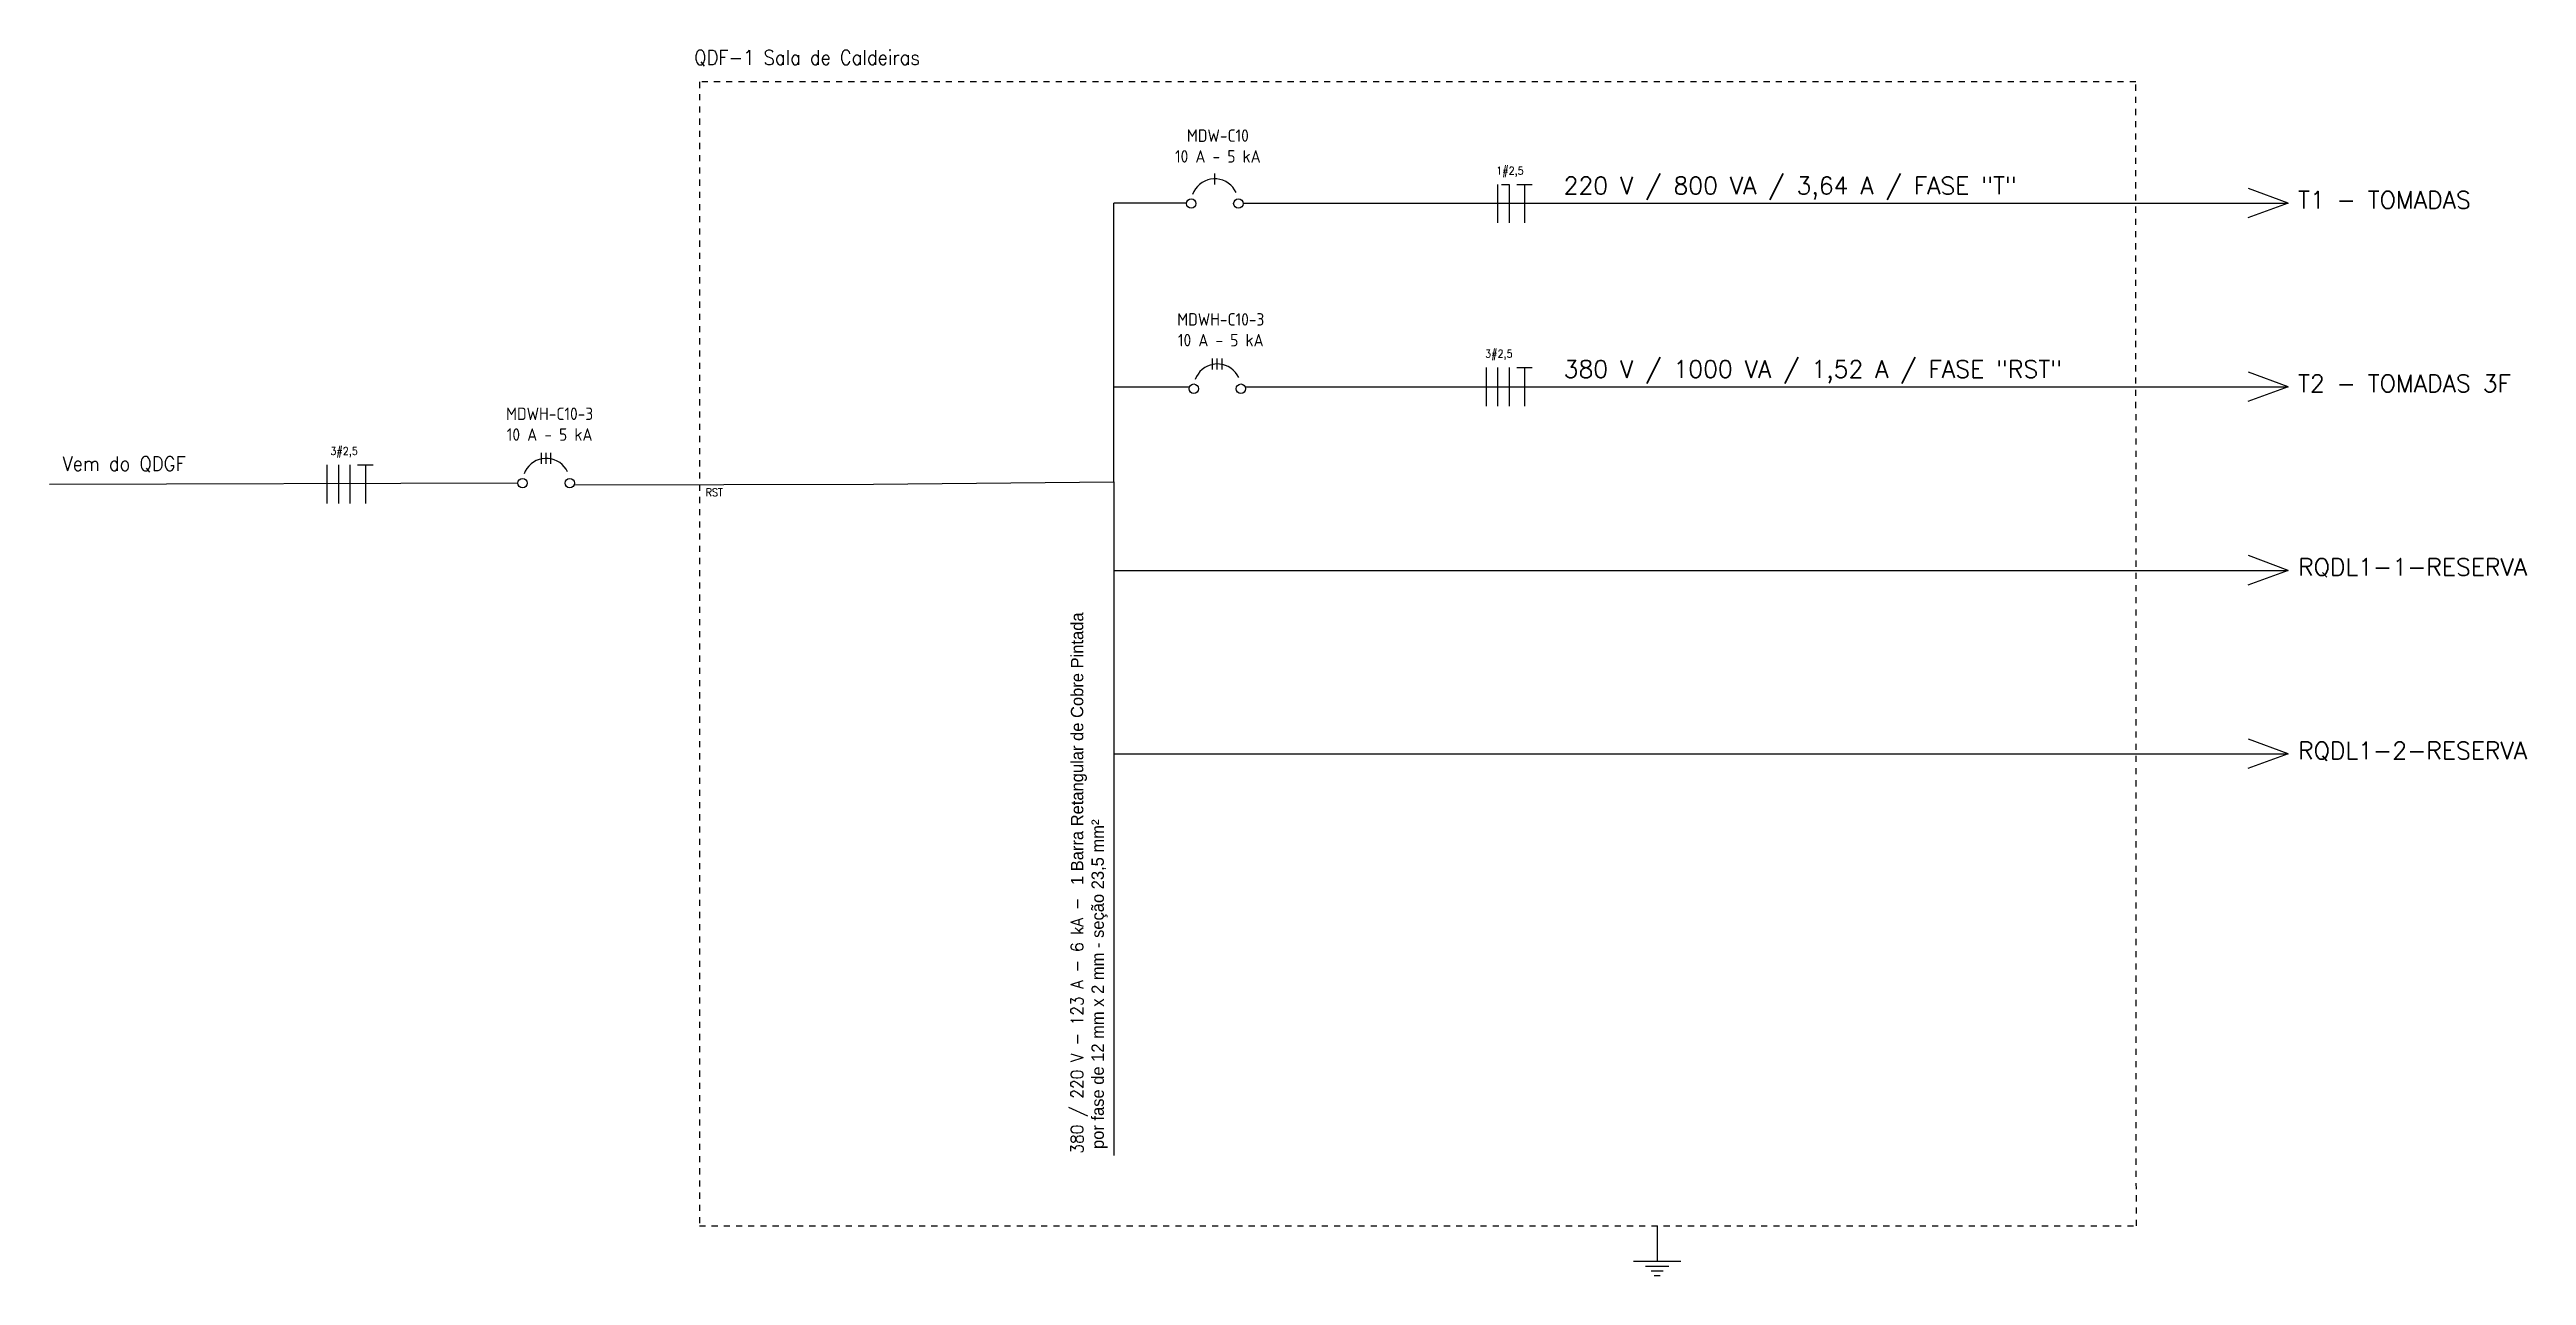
# Model space of a CAD drawing. Extents: x 202 to 641, y -96 to 322.
# Drawn here: x 523.57 to 564.16, y 165.08 to 185.17 of the extents above; entities that cross this region are included whole.
import ezdxf

# ---------------------------------------------------------------- set-up
doc = ezdxf.new("R2010")
doc.units = 0
doc.header["$MEASUREMENT"] = 0
doc.linetypes.add('DASHED2', pattern=[0.375, 0.25, -0.125])
for name, color, linetype in [('ELET_UNIFILAR_TEXTO', 4, 'Continuous'), ('ELET_UNIFILAR_TEXTO2', 4, 'Continuous'), ('ELT_UNIFILAR_DESENHO', 5, 'Continuous')]:
    doc.layers.add(name, color=color, linetype=linetype)
doc.styles.add('textstyle4', font='arial.ttf')
doc.styles.add('textstyle5', font='')
doc.styles.add('textstyle7', font='romans__.ttf')
doc.styles.get('textstyle5').set_extended_font_data('Standard')

msp = doc.modelspace()

# ---------------------------------------------------------------- texts
at = {"layer": 'ELET_UNIFILAR_TEXTO', "attachment_point": 1, "style": 'textstyle5'}
for s, insert, char_height, width in [('QDF-1 Sala de Caldeiras', (534.135, 185.16), 0.23696, 5.02128), ('\\A1;\\pxqc;1#2,5', (547.01, 183.25), 0.12638, 0.9874), ('\\A1;3#2,5', (547.098, 180.251), 0.1264, 0.9874), ('\\A1;3#2,5', (528.176, 178.655), 0.1264, 0.9874)]:
    msp.add_mtext(s, dxfattribs=dict(at, insert=insert, char_height=char_height, width=width))
at = {"layer": 'ELET_UNIFILAR_TEXTO', "char_height": 0.20406, "width": 3.87486, "attachment_point": 8, "line_spacing_factor": 0.6, "style": 'textstyle4'}
for s, insert in [('\\pxsm1;{\\Fisocp|c0;MDW-C10\\P\\Fisocp2|c0;10 A - 5 kA}', (542.718, 183.318)), ('\\pxsm1;{\\Fisocp|c0;MDWH-C10-3\\P\\Fisocp2|c0;10 A - 5 kA}', (542.766, 180.307)), ('\\pxsm1;{\\Fisocp|c0;MDWH-C10-3\\P\\Fisocp2|c0;10 A - 5 kA}', (531.768, 178.76))]:
    msp.add_mtext(s, dxfattribs=dict(at, insert=insert))
at = {"layer": 'ELET_UNIFILAR_TEXTO', "attachment_point": 1, "style": 'textstyle5'}
for s, insert, char_height in [('Vem do QDGF', (523.786, 178.504), 0.23696), ('RST', (534.324, 177.979), 0.1264), ('RST', (534.324, 177.979), 0.1264)]:
    msp.add_mtext(s, dxfattribs=dict(at, insert=insert, char_height=char_height))
at = {"layer": 'ELET_UNIFILAR_TEXTO', "insert": (540.31, 167.08), "char_height": 0.202345, "attachment_point": 1, "rotation": 90, "style": 'textstyle5'}
msp.add_mtext('\\A1;380 / 220 V - 123 A - 6 kA - {\\A0;\\fArial|b0|i0|c0|p34; \\Ftxt|c0;1 Barra Retangular de Cobre Pintada\\P por fase de 12 mm x 2 mm - seção 23,5 mm\\fArial|b0|i0|c0|p34;²}', dxfattribs=at)
at = {"layer": 'ELET_UNIFILAR_TEXTO2', "char_height": 0.28356, "attachment_point": 1, "style": 'textstyle7'}
for s, insert, width in [('220 V / 800 VA / 3,64 A / FASE "T"', (548.385, 183.084), 9.25609), ('T1 - TOMADAS', (560.419, 182.849), 3.5369), ('380 V / 1000 VA / 1,52 A / FASE "RST"', (548.385, 180.077), 9.86731), ('T2 - TOMADAS 3F', (560.419, 179.841), 4.23737), ('RQDL1-1-RESERVA', (560.419, 176.834), 3.00015), ('RQDL1-2-RESERVA', (560.419, 173.826), 3.00015)]:
    msp.add_mtext(s, dxfattribs=dict(at, insert=insert, width=width))

# ---------------------------------------------------------------- linework, layer by layer
at = {"layer": 'ELT_UNIFILAR_DESENHO', "linetype": 'DASHED2', "ltscale": 0.05}
for p, q in [((557.761, 184.64), (534.222, 184.64)), ((534.222, 184.64), (534.222, 165.897)), ((557.769, 165.897), (557.761, 184.64)), ((534.222, 165.897), (557.769, 165.897))]:
    msp.add_line(p, q, dxfattribs=at)
at = {"layer": 'ELT_UNIFILAR_DESENHO'}
for p, q in [((542.668, 182.962), (542.668, 183.142)), ((542.205, 182.652), (541.011, 182.652)), ((543.131, 182.652), (560.258, 182.652)), ((547.301, 182.961), (547.301, 182.329)), ((547.365, 182.961), (547.491, 182.961)), ((547.491, 182.961), (547.491, 182.329)), ((547.616, 182.961), (547.869, 182.961)), ((547.743, 182.961), (547.743, 182.329)), ((560.258, 182.652), (559.597, 182.411)), ((560.258, 182.652), (559.607, 182.893)), ((542.632, 179.929), (542.632, 180.109)), ((542.709, 179.929), (542.709, 180.109)), ((542.787, 179.929), (542.787, 180.109)), ((547.112, 179.961), (547.112, 179.329)), ((547.301, 179.961), (547.301, 179.329)), ((547.491, 179.961), (547.491, 179.329)), ((547.616, 179.961), (547.869, 179.961)), ((547.743, 179.961), (547.743, 179.329)), ((560.258, 179.645), (559.607, 179.885)), ((541.011, 179.645), (542.253, 179.645)), ((543.167, 179.645), (560.258, 179.645)), ((560.258, 179.645), (559.597, 179.403)), ((528.117, 178.366), (528.117, 177.734)), ((528.307, 178.366), (528.307, 177.734)), ((528.496, 178.366), (528.496, 177.734)), ((528.622, 178.366), (528.874, 178.366)), ((528.748, 178.366), (528.748, 177.734)), ((531.634, 178.382), (531.634, 178.562)), ((531.711, 178.382), (531.711, 178.562)), ((531.788, 178.382), (531.788, 178.562)), ((523.573, 178.05), (531.248, 178.073)), ((532.168, 178.036), (537.076, 178.05)), ((537.076, 178.05), (541.011, 178.087)), ((541.011, 176.637), (560.258, 176.637)), ((560.258, 176.637), (559.597, 176.395)), ((560.258, 176.637), (559.607, 176.878)), ((560.258, 173.629), (559.607, 173.87)), ((541.011, 173.629), (560.258, 173.629)), ((560.258, 173.629), (559.597, 173.388)), ((549.916, 165.897), (549.916, 165.315)), ((549.53, 165.315), (550.302, 165.315)), ((549.723, 165.238), (550.109, 165.238)), ((549.82, 165.16), (550.013, 165.16)), ((549.868, 165.083), (549.964, 165.083))]:
    msp.add_line(p, q, dxfattribs=at)
at = {"layer": 'ELT_UNIFILAR_DESENHO', "linetype": 'Continuous'}
for q in [(541.011, 182.652), (541.011, 167.049)]:
    msp.add_line((541.011, 178.087), q, dxfattribs=at)
at = {"layer": 'ELT_UNIFILAR_DESENHO'}
for points in [[(543.018, 182.829), (542.993, 182.873), (542.963, 182.914), (542.928, 182.951), (542.889, 182.982), (542.846, 183.008), (542.8, 183.029), (542.751, 183.043), (542.701, 183.051), (542.651, 183.052), (542.6, 183.046), (542.551, 183.034), (542.504, 183.016), (542.46, 182.991), (542.419, 182.962), (542.383, 182.927), (542.351, 182.887), (542.325, 182.844), (542.305, 182.798)], [(543.059, 179.796), (543.035, 179.84), (543.005, 179.881), (542.97, 179.918), (542.931, 179.949), (542.888, 179.975), (542.841, 179.996), (542.793, 180.01), (542.743, 180.018), (542.693, 180.019), (542.642, 180.013), (542.593, 180.001), (542.546, 179.983), (542.502, 179.959), (542.461, 179.929), (542.425, 179.894), (542.393, 179.854), (542.367, 179.811), (542.347, 179.765)], [(532.061, 178.249), (532.037, 178.293), (532.007, 178.334), (531.972, 178.371), (531.933, 178.402), (531.889, 178.428), (531.843, 178.449), (531.795, 178.463), (531.745, 178.47), (531.694, 178.472), (531.644, 178.466), (531.595, 178.454), (531.548, 178.436), (531.504, 178.411), (531.463, 178.382), (531.426, 178.347), (531.395, 178.307), (531.368, 178.264), (531.348, 178.218)]]:
    msp.add_lwpolyline(points, dxfattribs=at)
for centre in [(542.282, 182.647), (543.054, 182.647), (542.324, 179.614), (543.096, 179.614), (531.325, 178.067), (532.098, 178.067)]:
    msp.add_circle(centre, 0.0772, dxfattribs=at)

msp.set_redraw_order([(e.dxf.handle, doc.entitydb.next_handle()) for e in msp.query("TEXT MTEXT ATTDEF DIMENSION ARC_DIMENSION")])  # texts and dimensions are drawn at this point

doc.saveas('drawing.dxf')
